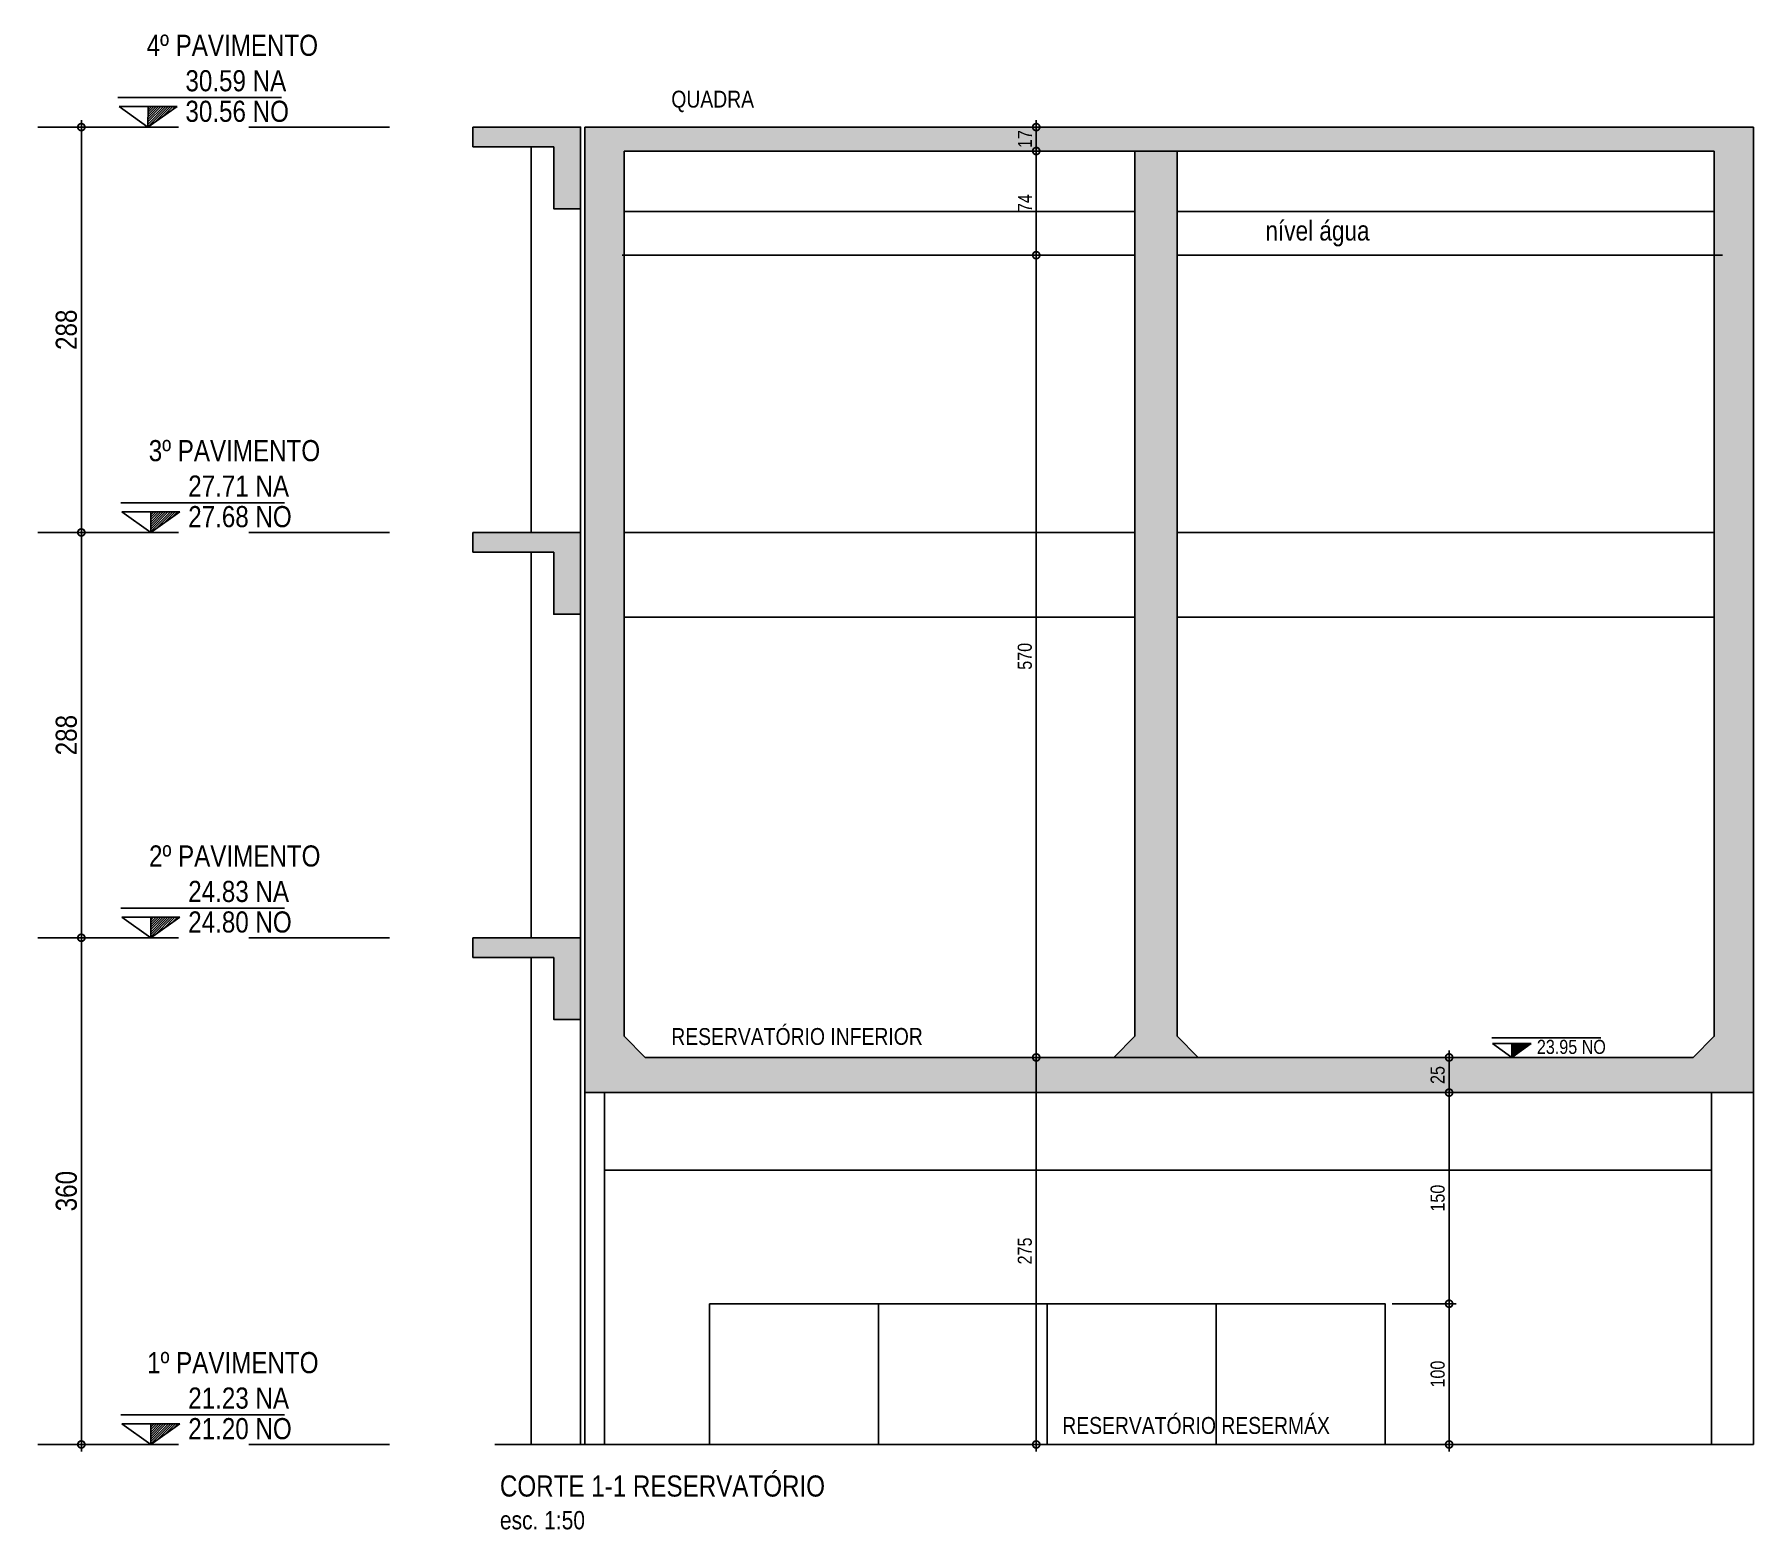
# Model space of a CAD drawing. Header units: metres. Extents: x -208 to 570, y -18 to 184.
# Drawn here: x -208.29 to -196.07, y 20.6 to 31.22 of the extents above; entities that cross this region are included whole.
import ezdxf
from ezdxf.enums import TextEntityAlignment as Align

# ---------------------------------------------------------------- set-up
doc = ezdxf.new("R2010")
doc.units = ezdxf.units.M
doc.header["$PDMODE"] = 35
doc.linetypes.add('DASHEDX2', pattern=[1.5, 1, -0.5])
for name, color, linetype in [('ARQ-ALV OSSO', 5, 'Continuous'), ('ARQ-AUX1', 1, 'Continuous'), ('ARQ-AUX2', 2, 'Continuous'), ('ARQ-DIM', 2, 'Continuous'), ('ARQ-PRJ', 7, 'DASHEDX2'), ('ARQ-SIM', 1, 'Continuous'), ('ARQ-TXT', 2, 'Continuous'), ('ES-CORTE', 2, 'Continuous')]:
    doc.layers.add(name, color=color, linetype=linetype)
doc.styles.add('Adesa', font='ARIALN.TTF')
doc.dimstyles.new('ADESA 1-0050', dxfattribs={"dimtxt": 0.1, "dimasz": 0.1, "dimexe": 0.05, "dimexo": 0.05, "dimgap": 0.03, "dimtad": 1, "dimdec": 1, "dimlfac": 100, "dimzin": 12, "dimtxsty": 'Adesa', "dimblk": 'DOTSMALL', "dimcen": 1, "dimdle": 0.05, "dimclrd": 1, "dimclre": 1, "dimclrt": 256, "dimazin": 3, "dimtm": 1e-09, "dimtfac": 1, "dimtdec": 1, "dimtmove": 1, "dimatfit": 0, "dimldrblk": 'DOTSMALL', "dimfxl": 0.8, "dimtvp": 2, "dimtolj": 1, "dimtzin": 0, "dimarcsym": 0})

msp = doc.modelspace()

# ---------------------------------------------------------------- texts
at = {"layer": 'ARQ-TXT', "style": 'Adesa'}
msp.add_text('RESERVATÓRIO RESERMÁX', height=0.12, dxfattribs=at).set_placement((-200.0331, 21.2752, -0.0353), align=Align.CENTER)
at = {"layer": 'ARQ-TXT', "ltscale": 0.5, "style": 'Adesa'}
for s, height, p in [('CORTE 1-1 RESERVATÓRIO', 0.15, (-204.9803, 20.8298)), ('esc. 1:50', 0.13, (-204.9803, 20.5969))]:
    msp.add_text(s, height=height, dxfattribs=at).set_placement(p)
at = {"layer": 'ARQ-TXT', "ltscale": 0.5, "width": 4.86306, "attachment_point": 1, "rotation": 0.03197, "style": 'Adesa'}
for s, insert, char_height in [('QUADRA', (-203.7624, 30.8187, 0), 0.12), ('nível água', (-199.5404, 29.8939, 0), 0.14), ('RESERVATÓRIO INFERIOR ', (-203.7624, 24.1583, 0), 0.12)]:
    msp.add_mtext(s, dxfattribs=dict(at, insert=insert, char_height=char_height))

# ---------------------------------------------------------------- blocks, each defined once
blk = doc.blocks.new('*U196')
h = blk.add_hatch()
h.set_pattern_fill('ANSI31', color=1, scale=0.00375, style=0)
h.set_pattern_definition([(45, (18.99673, 94.672672), (-0.0084189901, 0.0084189901), [])])
h.paths.add_polyline_path([(0.206, 0.146), (0.001, 0.146), (0, 0)])
at = {"color": 1}
blk.add_line((-0.213, 0.21), (0.95, 0.21), dxfattribs=at)
for points in [[(-0.205, 0.146), (0.001, 0.146), (0, 0), (-0.205, 0.146)], [(0.207, 0.146), (0.001, 0.146), (0, 0), (0.207, 0.146)]]:
    blk.add_lwpolyline(points, close=True, dxfattribs=at)
at = {"color": 1, "style": 'Adesa'}
blk.add_attdef('PAVIMENTO_001', (-0.02, 0.506), '', height=0.15, dxfattribs=at)
at = {"color": 3, "style": 'Adesa'}
blk.add_attdef('NA', text='', height=0.15, dxfattribs=at).set_placement((0.267, 0.21), align=Align.BOTTOM_LEFT)
blk.add_attdef('NO', text='', height=0.15, dxfattribs=at).set_placement((0.267, 0.188), align=Align.TOP_LEFT)
blk = doc.blocks.new('_DotSmall')
at = {"color": 0, "linetype": 'ByBlock', "const_width": 0.5}
blk.add_lwpolyline([(-0.0625, 0, 1), (0.0625, 0, 1)], format="xyb", close=True, dxfattribs=at)
blk = doc.blocks.new('*D197')
at = {"layer": 'ARQ-DIM', "color": 1, "lineweight": -2, "transparency": 16777216}
for p, q in [((-207.955, 24.85), (-207.955, 21.15)), ((-208.239, 24.8), (-207.905, 24.8)), ((-208.239, 21.2), (-207.905, 21.2))]:
    blk.add_line(p, q, dxfattribs=at)
at = {"layer": 'Defpoints', "color": 0, "transparency": 16777216}
for p in [(-208.289, 24.8), (-208.289, 21.2), (-207.955, 21.2)]:
    blk.add_point(p, dxfattribs=at)
at = {"layer": 'ARQ-DIM', "color": 1, "lineweight": -2, "transparency": 16777216, "xscale": 0.1, "yscale": 0.1, "zscale": 0.1}
for p, rotation in [((-207.955, 24.8), 90), ((-207.955, 21.2), 270)]:
    blk.add_blockref('_DotSmall', p, dxfattribs=dict(at, rotation=rotation))
at = {"layer": 'ARQ-DIM', "transparency": 16777216, "insert": (-208.061, 23), "char_height": 0.1, "attachment_point": 5, "rotation": 90, "style": 'Adesa'}
blk.add_mtext('\\A1;{\\H1.5x;360}', dxfattribs=at)
blk = doc.blocks.new('*D198')
at = {"layer": 'ARQ-DIM', "color": 1, "lineweight": -2, "transparency": 16777216}
for p, q in [((-208.239, 27.68), (-207.905, 27.68)), ((-207.955, 27.73), (-207.955, 24.75)), ((-208.239, 24.8), (-207.905, 24.8))]:
    blk.add_line(p, q, dxfattribs=at)
at = {"layer": 'Defpoints', "color": 0, "transparency": 16777216}
for p in [(-208.289, 27.68), (-208.289, 24.8), (-207.955, 24.8)]:
    blk.add_point(p, dxfattribs=at)
at = {"layer": 'ARQ-DIM', "color": 1, "lineweight": -2, "transparency": 16777216, "xscale": 0.1, "yscale": 0.1, "zscale": 0.1}
for p, rotation in [((-207.955, 27.68), 90), ((-207.955, 24.8), 270)]:
    blk.add_blockref('_DotSmall', p, dxfattribs=dict(at, rotation=rotation))
at = {"layer": 'ARQ-DIM', "transparency": 16777216, "insert": (-208.061, 26.24), "char_height": 0.1, "attachment_point": 5, "rotation": 90, "style": 'Adesa'}
blk.add_mtext('\\A1;{\\H1.5x;288}', dxfattribs=at)
blk = doc.blocks.new('*D199')
at = {"layer": 'ARQ-DIM', "color": 1, "lineweight": -2, "transparency": 16777216}
for p, q in [((-208.239, 30.56), (-207.905, 30.56)), ((-207.955, 30.61), (-207.955, 27.63)), ((-208.239, 27.68), (-207.905, 27.68))]:
    blk.add_line(p, q, dxfattribs=at)
at = {"layer": 'Defpoints', "color": 0, "transparency": 16777216}
for p in [(-208.289, 30.56), (-208.289, 27.68), (-207.955, 27.68)]:
    blk.add_point(p, dxfattribs=at)
at = {"layer": 'ARQ-DIM', "color": 1, "lineweight": -2, "transparency": 16777216, "xscale": 0.1, "yscale": 0.1, "zscale": 0.1}
for p, rotation in [((-207.955, 30.56), 90), ((-207.955, 27.68), 270)]:
    blk.add_blockref('_DotSmall', p, dxfattribs=dict(at, rotation=rotation))
at = {"layer": 'ARQ-DIM', "transparency": 16777216, "insert": (-208.061, 29.12), "char_height": 0.1, "attachment_point": 5, "rotation": 90, "style": 'Adesa'}
blk.add_mtext('\\A1;{\\H1.5x;288}', dxfattribs=at)
blk = doc.blocks.new('*D200')
at = {"layer": 'ARQ-DIM', "color": 1, "lineweight": -2, "transparency": 16777216}
for p, q in [((-201.169, 29.7), (-201.169, 23.9)), ((-200.595, 29.65), (-201.219, 29.65)), ((-200.595, 23.95), (-201.219, 23.95))]:
    blk.add_line(p, q, dxfattribs=at)
at = {"layer": 'Defpoints', "color": 0, "transparency": 16777216}
for p in [(-200.545, 29.65), (-201.169, 23.95), (-200.545, 23.95)]:
    blk.add_point(p, dxfattribs=at)
at = {"layer": 'ARQ-DIM', "color": 1, "lineweight": -2, "transparency": 16777216, "xscale": 0.1, "yscale": 0.1, "zscale": 0.1}
for p, rotation in [((-201.169, 29.65), 90), ((-201.169, 23.95), 270)]:
    blk.add_blockref('_DotSmall', p, dxfattribs=dict(at, rotation=rotation))
at = {"layer": 'ARQ-DIM', "transparency": 16777216, "insert": (-201.25, 26.8), "char_height": 0.1, "attachment_point": 5, "rotation": 90, "style": 'Adesa'}
blk.add_mtext('\\A1;570', dxfattribs=at)
blk = doc.blocks.new('*D201')
at = {"layer": 'ARQ-DIM', "color": 1, "lineweight": -2, "transparency": 16777216}
for p, q in [((-201.169, 29.6), (-201.169, 30.44)), ((-200.995, 30.39), (-201.219, 30.39)), ((-200.995, 29.65), (-201.219, 29.65))]:
    blk.add_line(p, q, dxfattribs=at)
at = {"layer": 'Defpoints', "color": 0, "transparency": 16777216}
for p in [(-201.169, 30.39), (-200.945, 30.39), (-200.945, 29.65)]:
    blk.add_point(p, dxfattribs=at)
at = {"layer": 'ARQ-DIM', "color": 1, "lineweight": -2, "transparency": 16777216, "xscale": 0.1, "yscale": 0.1, "zscale": 0.1}
for p, rotation in [((-201.169, 30.39), 90), ((-201.169, 29.65), 270)]:
    blk.add_blockref('_DotSmall', p, dxfattribs=dict(at, rotation=rotation))
at = {"layer": 'ARQ-DIM', "transparency": 16777216, "insert": (-201.249, 30.02), "char_height": 0.1, "attachment_point": 5, "rotation": 90, "style": 'Adesa'}
blk.add_mtext('\\A1;74', dxfattribs=at)
blk = doc.blocks.new('*D202')
at = {"layer": 'ARQ-DIM', "color": 1, "lineweight": -2, "transparency": 16777216}
for p, q in [((-200.618, 23.95), (-201.219, 23.95)), ((-201.169, 24), (-201.169, 21.15)), ((-200.618, 21.2), (-201.219, 21.2))]:
    blk.add_line(p, q, dxfattribs=at)
at = {"layer": 'Defpoints', "color": 0, "transparency": 16777216}
for p in [(-200.568, 23.95), (-201.169, 21.2), (-200.568, 21.2)]:
    blk.add_point(p, dxfattribs=at)
at = {"layer": 'ARQ-DIM', "color": 1, "lineweight": -2, "transparency": 16777216, "xscale": 0.1, "yscale": 0.1, "zscale": 0.1}
for p, rotation in [((-201.169, 23.95), 90), ((-201.169, 21.2), 270)]:
    blk.add_blockref('_DotSmall', p, dxfattribs=dict(at, rotation=rotation))
at = {"layer": 'ARQ-DIM', "transparency": 16777216, "insert": (-201.25, 22.575), "char_height": 0.1, "attachment_point": 5, "rotation": 90, "style": 'Adesa'}
blk.add_mtext('\\A1;275', dxfattribs=at)
blk = doc.blocks.new('*D203')
at = {"layer": 'ARQ-DIM', "color": 1, "lineweight": -2, "transparency": 16777216}
for p, q in [((-198.235, 22.25), (-198.235, 21.15)), ((-198.64, 22.2), (-198.185, 22.2)), ((-198.14, 21.2), (-198.285, 21.2))]:
    blk.add_line(p, q, dxfattribs=at)
at = {"layer": 'Defpoints', "color": 0, "transparency": 16777216}
for p in [(-198.69, 22.2), (-198.235, 21.2), (-198.09, 21.2)]:
    blk.add_point(p, dxfattribs=at)
at = {"layer": 'ARQ-DIM', "color": 1, "lineweight": -2, "transparency": 16777216, "xscale": 0.1, "yscale": 0.1, "zscale": 0.1}
for p, rotation in [((-198.235, 22.2), 90), ((-198.235, 21.2), 270)]:
    blk.add_blockref('_DotSmall', p, dxfattribs=dict(at, rotation=rotation))
at = {"layer": 'ARQ-DIM', "transparency": 16777216, "insert": (-198.316, 21.7), "char_height": 0.1, "attachment_point": 5, "rotation": 90, "style": 'Adesa'}
blk.add_mtext('\\A1;100', dxfattribs=at)
blk = doc.blocks.new('*D204')
at = {"layer": 'ARQ-DIM', "color": 1, "lineweight": -2, "transparency": 16777216}
for p, q in [((-198.235, 22.15), (-198.235, 23.75)), ((-198.14, 23.7), (-198.285, 23.7)), ((-198.64, 22.2), (-198.185, 22.2))]:
    blk.add_line(p, q, dxfattribs=at)
at = {"layer": 'Defpoints', "color": 0, "transparency": 16777216}
for p in [(-198.235, 23.7), (-198.09, 23.7), (-198.69, 22.2)]:
    blk.add_point(p, dxfattribs=at)
at = {"layer": 'ARQ-DIM', "color": 1, "lineweight": -2, "transparency": 16777216, "xscale": 0.1, "yscale": 0.1, "zscale": 0.1}
for p, rotation in [((-198.235, 23.7), 90), ((-198.235, 22.2), 270)]:
    blk.add_blockref('_DotSmall', p, dxfattribs=dict(at, rotation=rotation))
at = {"layer": 'ARQ-DIM', "transparency": 16777216, "insert": (-198.316, 22.95), "char_height": 0.1, "attachment_point": 5, "rotation": 90, "style": 'Adesa'}
blk.add_mtext('\\A1;150', dxfattribs=at)
blk = doc.blocks.new('*D205')
at = {"layer": 'ARQ-DIM', "color": 1, "lineweight": -2, "transparency": 16777216}
for p, q in [((-198.14, 23.95), (-198.285, 23.95)), ((-198.235, 23.65), (-198.235, 24)), ((-198.14, 23.7), (-198.285, 23.7))]:
    blk.add_line(p, q, dxfattribs=at)
at = {"layer": 'Defpoints', "color": 0, "transparency": 16777216}
for p in [(-198.235, 23.95), (-198.09, 23.95), (-198.09, 23.7)]:
    blk.add_point(p, dxfattribs=at)
at = {"layer": 'ARQ-DIM', "color": 1, "lineweight": -2, "transparency": 16777216, "xscale": 0.1, "yscale": 0.1, "zscale": 0.1}
for p, rotation in [((-198.235, 23.95), 90), ((-198.235, 23.7), 270)]:
    blk.add_blockref('_DotSmall', p, dxfattribs=dict(at, rotation=rotation))
at = {"layer": 'ARQ-DIM', "transparency": 16777216, "insert": (-198.316, 23.825), "char_height": 0.1, "attachment_point": 5, "rotation": 90, "style": 'Adesa'}
blk.add_mtext('\\A1;25', dxfattribs=at)
blk = doc.blocks.new('*U288')
h = blk.add_hatch()
h.set_pattern_fill('ANSI31', color=1, scale=0.0025, style=0)
h.set_pattern_definition([(45, (12.664487, 63.115115), (-0.0056126601, 0.0056126601), [])])
h.paths.add_polyline_path([(0.138, 0.098), (0.001, 0.098), (0, 0)])
at = {"color": 1}
blk.add_line((-0.142, 0.14), (0.633, 0.14), dxfattribs=at)
for points in [[(-0.137, 0.098), (0.001, 0.098), (0, 0), (-0.137, 0.098)], [(0.138, 0.098), (0.001, 0.098), (0, 0), (0.138, 0.098)]]:
    blk.add_lwpolyline(points, close=True, dxfattribs=at)
at = {"color": 1, "style": 'Adesa'}
blk.add_attdef('PAVIMENTO_001', (-0.013, 0.338), '', height=0.1, dxfattribs=at)
at = {"color": 3, "style": 'Adesa'}
blk.add_attdef('NA', text='', height=0.1, dxfattribs=at).set_placement((0.178, 0.14), align=Align.BOTTOM_LEFT)
blk.add_attdef('NO', text='', height=0.1, dxfattribs=at).set_placement((0.178, 0.125), align=Align.TOP_LEFT)
blk = doc.blocks.new('*D253')
at = {"layer": 'ARQ-DIM', "color": 1, "lineweight": -2, "transparency": 16777216}
for p, q in [((-200.995, 30.56), (-201.219, 30.56)), ((-201.169, 30.34), (-201.169, 30.61)), ((-200.995, 30.39), (-201.219, 30.39))]:
    blk.add_line(p, q, dxfattribs=at)
at = {"layer": 'Defpoints', "color": 0, "transparency": 16777216}
for p in [(-201.169, 30.56), (-200.945, 30.56), (-200.945, 30.39)]:
    blk.add_point(p, dxfattribs=at)
at = {"layer": 'ARQ-DIM', "color": 1, "lineweight": -2, "transparency": 16777216, "xscale": 0.1, "yscale": 0.1, "zscale": 0.1}
for p, rotation in [((-201.169, 30.56), 90), ((-201.169, 30.39), 270)]:
    blk.add_blockref('_DotSmall', p, dxfattribs=dict(at, rotation=rotation))
at = {"layer": 'ARQ-DIM', "transparency": 16777216, "insert": (-201.249, 30.475), "char_height": 0.1, "attachment_point": 5, "rotation": 90, "style": 'Adesa'}
blk.add_mtext('\\A1;17', dxfattribs=at)

# ---------------------------------------------------------------- dimensions: what is measured, and where the dimension line sits
at = {"layer": 'ARQ-DIM'}
for base, p1, p2, picture, middle in [((-207.9548, 27.68), (-208.2885, 30.56), (-208.2887, 27.68), '*D199', (-208.0614, 29.12)), ((-207.9549, 24.7999), (-208.2887, 27.68), (-208.2886, 24.7999), '*D198', (-208.0615, 26.24)), ((-207.9547, 21.2), (-208.2886, 24.7999), (-208.2885, 21.2), '*D197', (-208.0613, 23))]:
    dim = msp.add_linear_dim(base=base, p1=p1, p2=p2, angle=90, text='{\\H1.5x;<>}', dimstyle='ADESA 1-0050', dxfattribs=at)
    dim.commit()
    dim.dimension.update_dxf_attribs({"geometry": picture, "text_midpoint": middle})
for base, p1, p2, picture, middle in [((-201.1693, 30.56), (-200.9446, 30.39), (-200.9446, 30.56), '*D253', (-201.2495, 30.475)), ((-201.1693, 30.39), (-200.9446, 29.65), (-200.9446, 30.39), '*D201', (-201.2493, 30.02)), ((-201.1693, 23.95), (-200.5449, 29.65), (-200.5449, 23.95), '*D200', (-201.2503, 26.8)), ((-201.1693, 21.2), (-200.568, 23.95), (-200.568, 21.2), '*D202', (-201.2503, 22.575)), ((-198.235, 23.95), (-198.0904, 23.7), (-198.0904, 23.95), '*D205', (-198.3161, 23.825)), ((-198.235, 23.7), (-198.6904, 22.2), (-198.0904, 23.7), '*D204', (-198.3161, 22.95)), ((-198.235, 21.2), (-198.6904, 22.2), (-198.0904, 21.2), '*D203', (-198.3161, 21.7))]:
    dim = msp.add_linear_dim(base=base, p1=p1, p2=p2, angle=90, dimstyle='ADESA 1-0050', dxfattribs=at)
    dim.commit()
    dim.dimension.update_dxf_attribs({"geometry": picture, "text_midpoint": middle})

# ---------------------------------------------------------------- hatches: boundary and pattern name
at = {"layer": 'ARQ-AUX1'}
h = msp.add_hatch(color=8, dxfattribs=at)
h.dxf.hatch_style = 1
h.paths.add_polyline_path([(-200.1674, 30.39), (-200.4674, 30.39), (-200.4674, 24.1), (-200.6174, 23.95), (-200.0174, 23.95), (-200.1674, 24.1)])
at = {"layer": 'ARQ-DIM'}
h = msp.add_hatch(color=8, dxfattribs=at)
h.dxf.hatch_style = 1
h.paths.add_polyline_path([(-204.4074, 30.5601), (-204.5974, 30.5601), (-205.172, 30.5601), (-205.172, 30.4201), (-204.5974, 30.4201), (-204.5974, 29.9801), (-204.4074, 29.9801)])
h = msp.add_hatch(color=8, dxfattribs=at)
h.dxf.hatch_style = 1
h.paths.add_polyline_path([(-200.1674, 30.39), (-200.4674, 30.39), (-200.4674, 24.1), (-200.6174, 23.95), (-200.0174, 23.95), (-200.1674, 24.1)], flags=0)
h.paths.add_polyline_path([(-204.3774, 30.56), (-204.3774, 23.95), (-204.3774, 23.7), (-196.0711, 23.7), (-196.0711, 30.56)])
h.paths.add_polyline_path([(-196.351, 30.39), (-196.351, 24.1), (-196.501, 23.95), (-203.9474, 23.95), (-204.0974, 24.1), (-204.0974, 30.39)], flags=16)
h.paths.add_polyline_path([(-201.1468, 26.68), (-201.1468, 26.9211), (-201.355, 26.9211), (-201.355, 26.68)], flags=8)
h.paths.add_polyline_path([(-201.1449, 29.9315), (-201.1449, 30.1089), (-201.3531, 30.1089), (-201.3531, 29.9315)], flags=8)
h.paths.add_polyline_path([(-199.5857, 29.6769), (-198.7755, 29.6774), (-198.7757, 29.9688), (-199.5859, 29.9684)], flags=8)
h.paths.add_polyline_path([(-203.8029, 23.9419), (-201.9557, 23.9429), (-201.9559, 24.1927), (-203.803, 24.1917)], flags=24)
h = msp.add_hatch(color=8, dxfattribs=at)
h.dxf.hatch_style = 1
h.paths.add_polyline_path([(-204.4074, 27.6793), (-204.5974, 27.6793), (-205.172, 27.6793), (-205.172, 27.5393), (-204.5974, 27.5393), (-204.5974, 27.0993), (-204.4074, 27.0993)])
h = msp.add_hatch(color=8, dxfattribs=at)
h.dxf.hatch_style = 1
h.paths.add_polyline_path([(-204.4074, 24.8), (-204.5974, 24.8), (-205.172, 24.8), (-205.172, 24.66), (-204.5974, 24.66), (-204.5974, 24.22), (-204.4074, 24.22)])

# ---------------------------------------------------------------- linework, layer by layer
at = {"layer": 'ARQ-ALV OSSO'}
for points in [[(-204.3774, 23.7), (-204.3774, 21.2)], [(-204.2374, 23.7), (-204.2374, 21.2)], [(-196.3711, 23.6974), (-196.3711, 21.2)], [(-196.0711, 23.6974), (-196.0711, 21.2)]]:
    msp.add_lwpolyline(points, dxfattribs=at)
at = {"layer": 'ARQ-AUX1'}
msp.add_line((-204.2374, 23.15), (-196.3711, 23.15), dxfattribs=at)
at = {"layer": 'ARQ-AUX1', "color": 8}
for points in [[(-205.172, 30.5601), (-205.172, 30.4201)], [(-205.172, 27.6793), (-205.172, 27.5393)], [(-205.172, 24.8), (-205.172, 24.66)]]:
    msp.add_lwpolyline(points, dxfattribs=at)
at = {"layer": 'ARQ-AUX1'}
for points in [[(-204.7574, 30.4201), (-204.7574, 27.6793)], [(-204.4074, 29.9801), (-204.4074, 27.6793)], [(-204.0974, 29.9601), (-200.4674, 29.9601)], [(-200.1674, 29.9601), (-200.1674, 29.9601), (-196.351, 29.9601)], [(-204.0974, 27.6793), (-200.4674, 27.6793)], [(-200.1674, 27.6793), (-200.1674, 27.6793), (-196.351, 27.6793)], [(-204.7574, 27.5393), (-204.7574, 24.8)], [(-204.4074, 27.0993), (-204.4074, 24.8)], [(-204.0974, 27.0793), (-200.4674, 27.0793)], [(-200.1674, 27.0793), (-200.1674, 27.0793), (-196.351, 27.0793)], [(-204.7574, 24.66), (-204.7574, 21.2)], [(-204.4074, 24.22), (-204.4074, 21.2)]]:
    msp.add_lwpolyline(points, dxfattribs=at)
for points in [[(-203.4904, 22.2), (-202.2904, 22.2), (-202.2904, 21.2), (-203.4904, 21.2)], [(-202.2904, 22.2), (-201.0904, 22.2), (-201.0904, 21.2), (-202.2904, 21.2)], [(-201.0904, 22.2), (-199.8904, 22.2), (-199.8904, 21.2), (-201.0904, 21.2)], [(-199.8904, 22.2), (-198.6904, 22.2), (-198.6904, 21.2), (-199.8904, 21.2)]]:
    msp.add_lwpolyline(points, close=True, dxfattribs=at)
at = {"layer": 'ARQ-AUX2'}
for points in [[(-204.1111, 29.65), (-200.4674, 29.65)], [(-200.1674, 29.65), (-196.291, 29.65)]]:
    msp.add_lwpolyline(points, dxfattribs=at)
at = {"layer": 'ARQ-DIM'}
for p, q in [((-204.3774, 23.95), (-204.3774, 30.56)), ((-196.0711, 30.56), (-196.0711, 23.7))]:
    msp.add_line(p, q, dxfattribs=at)
at = {"layer": 'ARQ-PRJ'}
for p, q in [((-205.7639, 30.56), (-208.2871, 30.56)), ((-205.764, 27.6792), (-208.2887, 27.68)), ((-205.764, 24.7999), (-208.2886, 24.7999)), ((-205.7639, 21.2), (-208.2885, 21.2))]:
    msp.add_line(p, q, dxfattribs=at)
at = {"layer": 'ES-CORTE'}
for p, q in [((-200.4674, 30.39), (-200.4674, 24.1)), ((-200.1674, 30.39), (-200.1674, 24.1)), ((-204.3774, 23.7), (-204.3774, 23.95)), ((-204.3774, 23.7), (-204.3774, 23.95)), ((-203.9474, 23.95), (-196.531, 23.95)), ((-204.3774, 23.7), (-196.0711, 23.7)), ((-205.0159, 21.2), (-196.0711, 21.2)), ((-205.0159, 21.2), (-196.0711, 21.2))]:
    msp.add_line(p, q, dxfattribs=at)
for points in [[(-204.5974, 30.5601), (-205.172, 30.5601)], [(-204.5974, 30.5601), (-204.4074, 30.5601), (-204.4074, 29.9801), (-204.5974, 29.9801), (-204.5974, 30.4201)], [(-196.0711, 30.56), (-204.3774, 30.56)], [(-204.5974, 30.4201), (-205.172, 30.4201)], [(-196.351, 30.39), (-196.351, 24.1), (-196.501, 23.95), (-203.9474, 23.95), (-204.0974, 24.1), (-204.0974, 30.39)], [(-196.351, 30.39), (-204.0974, 30.39)], [(-204.5974, 27.6793), (-205.172, 27.6793)], [(-204.5974, 27.6793), (-204.4074, 27.6793), (-204.4074, 27.0993), (-204.5974, 27.0993), (-204.5974, 27.5393)], [(-204.5974, 27.5393), (-205.172, 27.5393)], [(-204.5974, 24.8), (-205.172, 24.8)], [(-204.5974, 24.8), (-204.4074, 24.8), (-204.4074, 24.22), (-204.5974, 24.22), (-204.5974, 24.66)], [(-204.5974, 24.66), (-205.172, 24.66)], [(-200.4674, 24.1), (-200.6174, 23.95)], [(-200.1674, 24.1), (-200.0174, 23.95)]]:
    msp.add_lwpolyline(points, dxfattribs=at)

# ---------------------------------------------------------------- block references
at = {"layer": 'ARQ-SIM', "color": 1}
ref = msp.add_blockref('*U196', (-207.482, 30.56), dxfattribs=at)
ref.add_attrib('PAVIMENTO_001', '4º PAVIMENTO', (-207.4907, 31.0664), dxfattribs={"layer": '0', "color": 1, "height": 0.15, "style": 'Adesa'})
ref.add_attrib('NA', '30.59 NA', dxfattribs={"layer": '0', "color": 3, "height": 0.15, "style": 'Adesa'}).set_placement((-207.2152, 30.7696), align=Align.BOTTOM_LEFT)
ref.add_attrib('NO', '30.56 NO', dxfattribs={"layer": '0', "color": 3, "height": 0.15, "style": 'Adesa'}).set_placement((-207.2152, 30.7475), align=Align.TOP_LEFT)
ref = msp.add_blockref('*U196', (-207.4622, 27.68), dxfattribs=at)
ref.add_attrib('PAVIMENTO_001', '3º PAVIMENTO', (-207.4758, 28.1864), dxfattribs={"layer": '0', "color": 1, "height": 0.15, "style": 'Adesa'})
ref.add_attrib('NA', '27.71 NA', dxfattribs={"layer": '0', "color": 3, "height": 0.15, "style": 'Adesa'}).set_placement((-207.1954, 27.8896), align=Align.BOTTOM_LEFT)
ref.add_attrib('NO', '27.68 NO', dxfattribs={"layer": '0', "color": 3, "height": 0.15, "style": 'Adesa'}).set_placement((-207.1954, 27.8675), align=Align.TOP_LEFT)
ref = msp.add_blockref('*U196', (-207.4622, 24.7999), dxfattribs=at)
ref.add_attrib('PAVIMENTO_001', '2º PAVIMENTO', (-207.4737, 25.3064), dxfattribs={"layer": '0', "color": 1, "height": 0.15, "style": 'Adesa'})
ref.add_attrib('NA', '24.83 NA', dxfattribs={"layer": '0', "color": 3, "height": 0.15, "style": 'Adesa'}).set_placement((-207.1954, 25.0095), align=Align.BOTTOM_LEFT)
ref.add_attrib('NO', '24.80 NO', dxfattribs={"layer": '0', "color": 3, "height": 0.15, "style": 'Adesa'}).set_placement((-207.1954, 24.9874), align=Align.TOP_LEFT)
ref = msp.add_blockref('*U288', (-197.7892, 23.95), dxfattribs=at)
ref.add_attrib('NO', '23.95 NO', dxfattribs={"layer": '0', "color": 3, "height": 0.1, "style": 'Adesa'}).set_placement((-197.6113, 24.075), align=Align.TOP_LEFT)
ref = msp.add_blockref('*U196', (-207.4621, 21.2), dxfattribs=at)
ref.add_attrib('PAVIMENTO_001', '1º PAVIMENTO', (-207.4873, 21.7064), dxfattribs={"layer": '0', "color": 1, "height": 0.15, "style": 'Adesa'})
ref.add_attrib('NA', '21.23 NA', dxfattribs={"layer": '0', "color": 3, "height": 0.15, "style": 'Adesa'}).set_placement((-207.1953, 21.4096), align=Align.BOTTOM_LEFT)
ref.add_attrib('NO', '21.20 NO', dxfattribs={"layer": '0', "color": 3, "height": 0.15, "style": 'Adesa'}).set_placement((-207.1953, 21.3875), align=Align.TOP_LEFT)

msp.set_redraw_order([(e.dxf.handle, doc.entitydb.next_handle()) for e in msp.query("TEXT MTEXT ATTDEF DIMENSION ARC_DIMENSION")])  # texts and dimensions are drawn at this point

doc.saveas('drawing.dxf')
